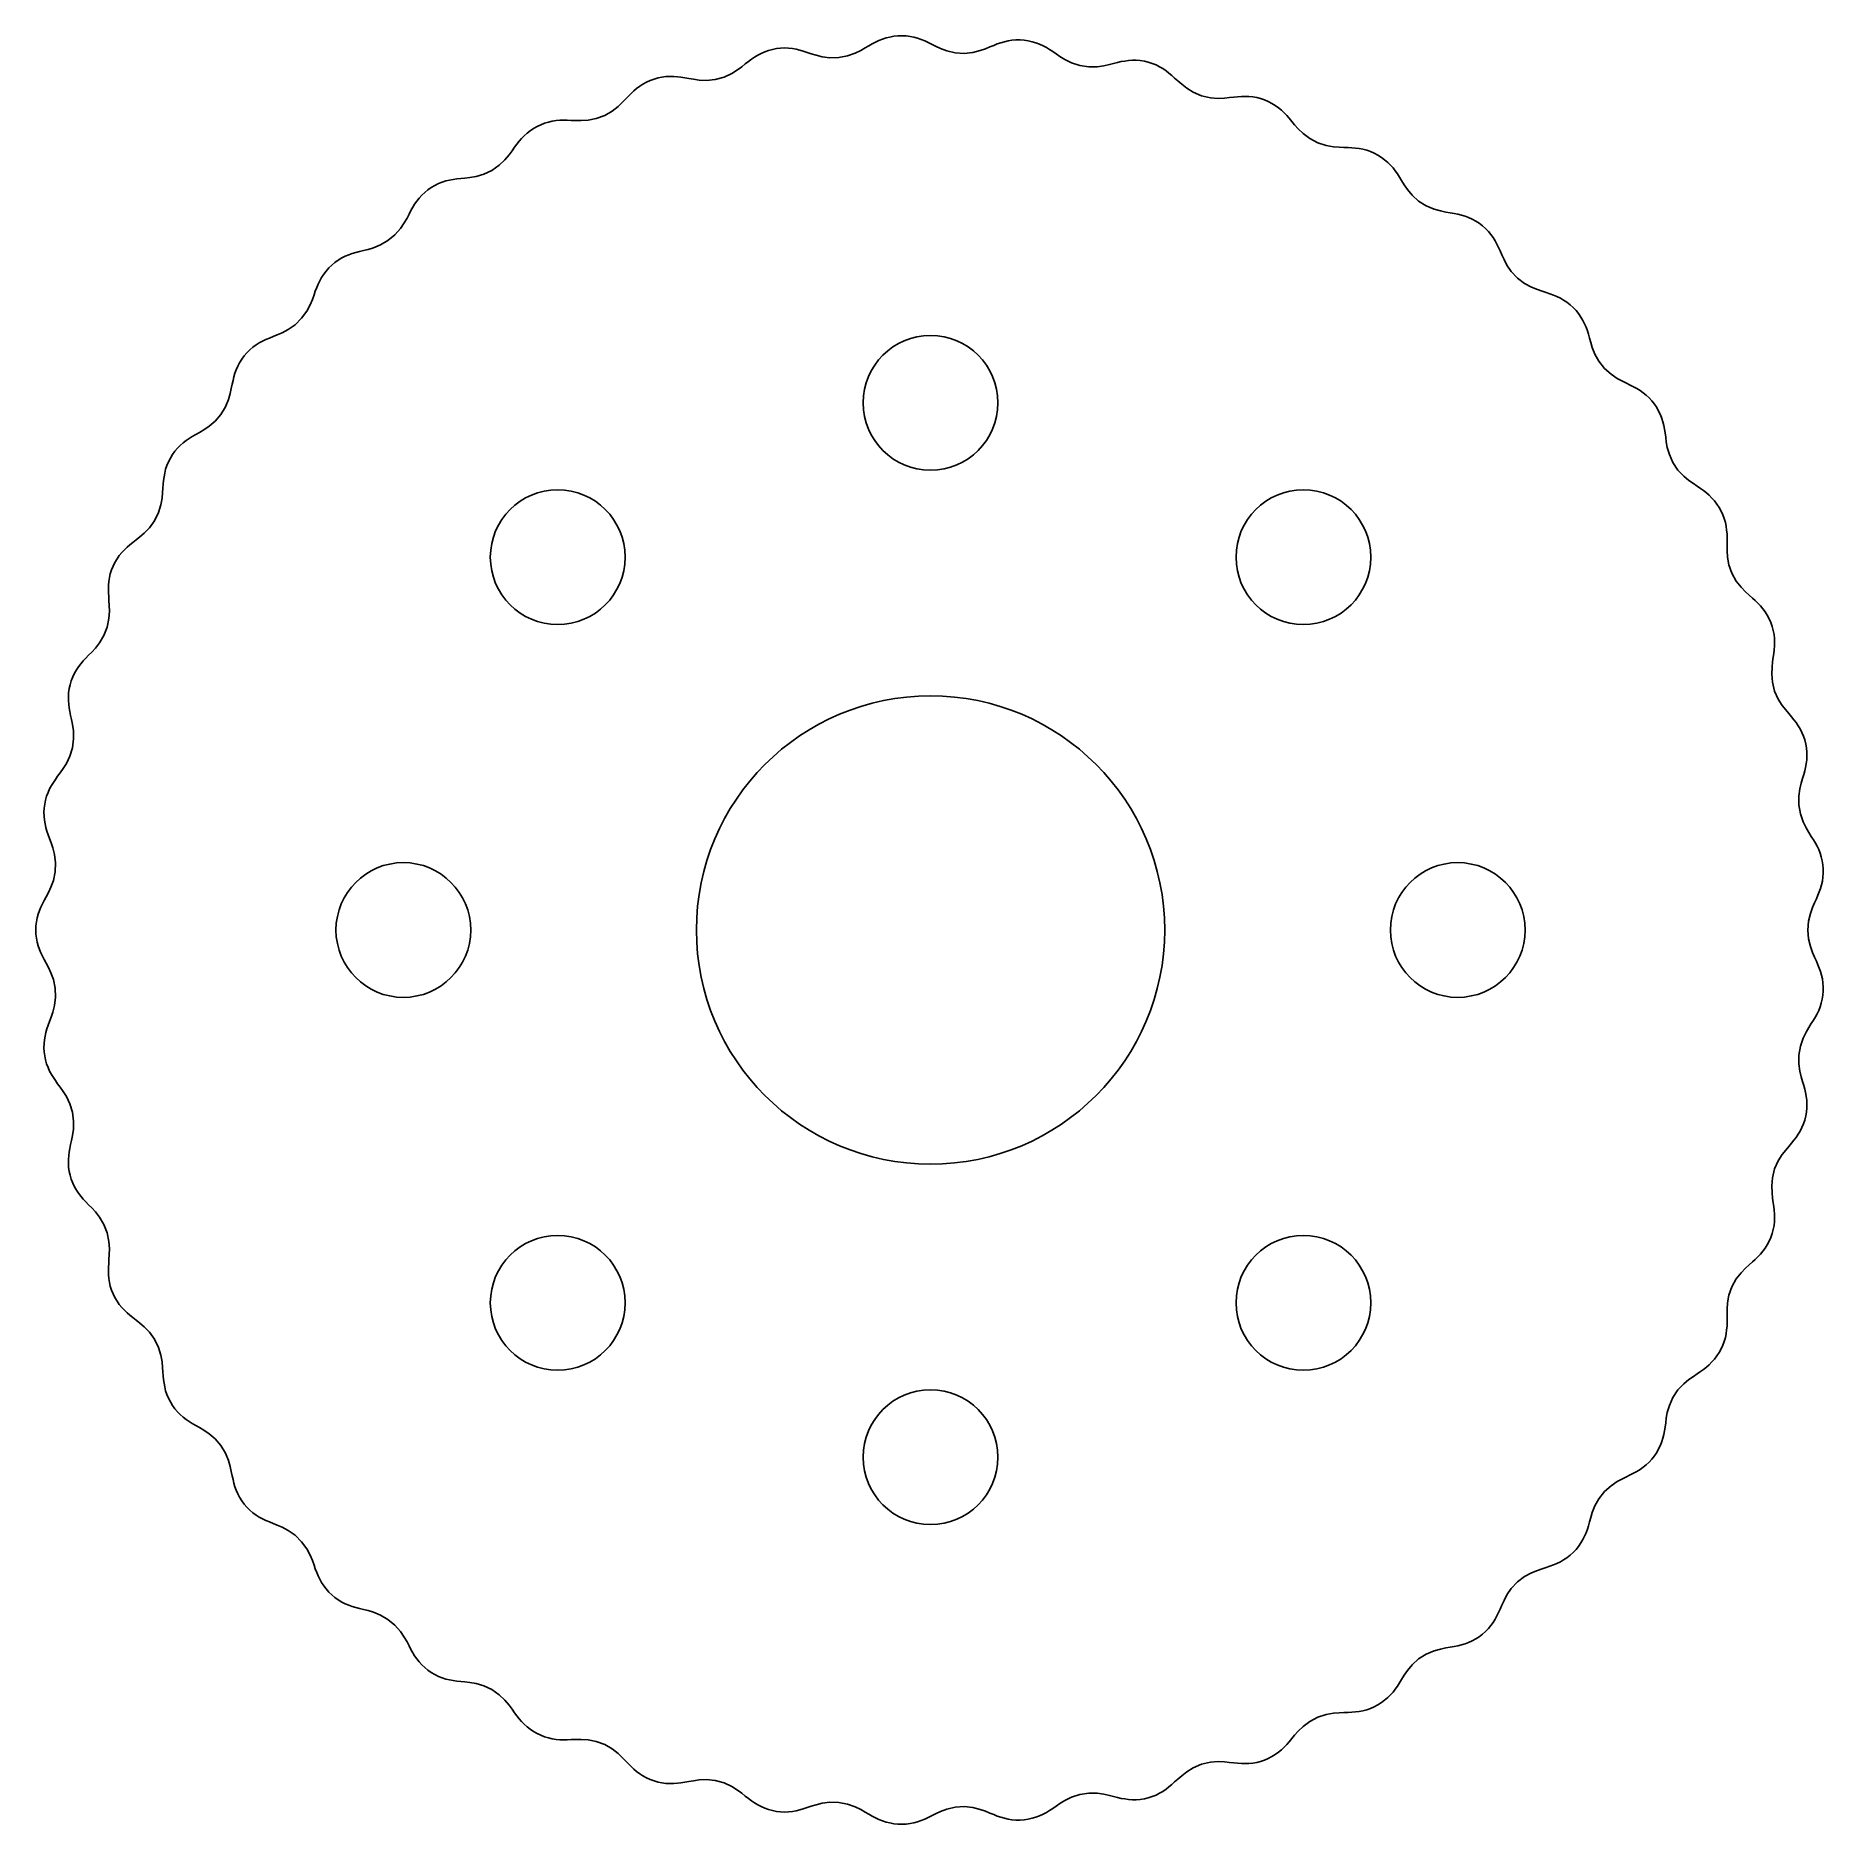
# Model space of a CAD drawing. Header units: millimetres. Extents: x -61 to 61, y -61 to 61.
import ezdxf

# ---------------------------------------------------------------- set-up
doc = ezdxf.new("R2010")
doc.units = ezdxf.units.MM

msp = doc.modelspace()

# ---------------------------------------------------------------- linework, layer by layer
for p, q in [((-1.94, 61.06, 4), (-2.23, 61.06, 4)), ((-1.67, 61.05, 4), (-1.94, 61.06, 4)), ((-11.57, 59.86, 4), (-11.8, 59.74, 4)), ((-11.32, 59.97, 4), (-11.57, 59.86, 4)), ((-11.06, 60.06, 4), (-11.32, 59.97, 4)), ((-10.79, 60.13, 4), (-11.06, 60.06, 4)), ((-10.52, 60.19, 4), (-10.79, 60.13, 4)), ((-10.24, 60.22, 4), (-10.52, 60.19, 4)), ((-9.96, 60.23, 4), (-10.24, 60.22, 4)), ((-9.69, 60.22, 4), (-9.96, 60.23, 4)), ((-9.43, 60.19, 4), (-9.69, 60.22, 4)), ((-9.17, 60.14, 4), (-9.43, 60.19, 4)), ((-8.93, 60.09, 4), (-9.17, 60.14, 4)), ((-8.69, 60.02, 4), (-8.93, 60.09, 4)), ((-8.43, 59.93, 4), (-8.69, 60.02, 4)), ((-8.16, 59.84, 4), (-8.43, 59.93, 4)), ((-5.15, 59.87, 4), (-5.66, 59.69, 4)), ((-4.77, 60.06, 4), (-5.15, 59.87, 4)), ((-4.46, 60.23, 4), (-4.77, 60.06, 4)), ((-4.21, 60.38, 4), (-4.46, 60.23, 4)), ((-3.98, 60.51, 4), (-4.21, 60.38, 4)), ((-3.76, 60.63, 4), (-3.98, 60.51, 4)), ((-3.53, 60.74, 4), (-3.76, 60.63, 4)), ((-3.29, 60.83, 4), (-3.53, 60.74, 4)), ((-3.04, 60.92, 4), (-3.29, 60.83, 4)), ((-2.78, 60.98, 4), (-3.04, 60.92, 4)), ((-2.51, 61.03, 4), (-2.78, 60.98, 4)), ((-2.23, 61.06, 4), (-2.51, 61.03, 4)), ((-1.39, 61.01, 4), (-1.67, 61.05, 4)), ((-1.13, 60.96, 4), (-1.39, 61.01, 4)), ((-0.88, 60.89, 4), (-1.13, 60.96, 4)), ((-0.64, 60.81, 4), (-0.88, 60.89, 4)), ((-0.4, 60.71, 4), (-0.64, 60.81, 4)), ((-0.17, 60.6, 4), (-0.4, 60.71, 4)), ((0.07, 60.48, 4), (-0.17, 60.6, 4)), ((0.35, 60.35, 4), (0.07, 60.48, 4)), ((0.69, 60.19, 4), (0.35, 60.35, 4)), ((1.12, 60.03, 4), (0.69, 60.19, 4)), ((1.68, 59.9, 4), (1.12, 60.03, 4)), ((2.3, 59.86, 4), (1.68, 59.9, 4)), ((2.89, 59.93, 4), (2.3, 59.86, 4)), ((3.38, 60.05, 4), (2.89, 59.93, 4)), ((3.75, 60.18, 4), (3.38, 60.05, 4)), ((4.06, 60.3, 4), (3.75, 60.18, 4)), ((4.32, 60.41, 4), (4.06, 60.3, 4)), ((4.56, 60.51, 4), (4.32, 60.41, 4)), ((4.8, 60.59, 4), (4.56, 60.51, 4)), ((5.04, 60.66, 4), (4.8, 60.59, 4)), ((5.29, 60.72, 4), (5.04, 60.66, 4)), ((5.56, 60.76, 4), (5.29, 60.72, 4)), ((5.83, 60.78, 4), (5.56, 60.76, 4)), ((6.11, 60.78, 4), (5.83, 60.78, 4)), ((6.39, 60.77, 4), (6.11, 60.78, 4)), ((6.67, 60.73, 4), (6.39, 60.77, 4)), ((6.94, 60.66, 4), (6.67, 60.73, 4)), ((7.2, 60.59, 4), (6.94, 60.66, 4)), ((7.45, 60.49, 4), (7.2, 60.59, 4)), ((7.68, 60.38, 4), (7.45, 60.49, 4)), ((7.91, 60.26, 4), (7.68, 60.38, 4)), ((8.12, 60.13, 4), (7.91, 60.26, 4)), ((8.34, 59.99, 4), (8.12, 60.13, 4)), ((8.57, 59.83, 4), (8.34, 59.99, 4)), ((-13.19, 58.73, 4), (-13.58, 58.49, 4)), ((-12.89, 58.95, 4), (-13.19, 58.73, 4)), ((-12.65, 59.15, 4), (-12.89, 58.95, 4)), ((-12.43, 59.31, 4), (-12.65, 59.15, 4)), ((-12.23, 59.47, 4), (-12.43, 59.31, 4)), ((-12.02, 59.61, 4), (-12.23, 59.47, 4)), ((-11.8, 59.74, 4), (-12.02, 59.61, 4)), ((-7.82, 59.74, 4), (-8.16, 59.84, 4)), ((-7.41, 59.63, 4), (-7.82, 59.74, 4)), ((-6.88, 59.56, 4), (-7.41, 59.63, 4)), ((-6.26, 59.57, 4), (-6.88, 59.56, 4)), ((-5.66, 59.69, 4), (-6.26, 59.57, 4)), ((8.84, 59.65, 4), (8.57, 59.83, 4)), ((9.18, 59.44, 4), (8.84, 59.65, 4)), ((9.63, 59.22, 4), (9.18, 59.44, 4)), ((10.2, 59.03, 4), (9.63, 59.22, 4)), ((10.81, 58.94, 4), (10.2, 59.03, 4)), ((11.38, 58.95, 4), (10.81, 58.94, 4)), ((11.84, 59.02, 4), (11.38, 58.95, 4)), ((12.21, 59.1, 4), (11.84, 59.02, 4)), ((12.5, 59.18, 4), (12.21, 59.1, 4)), ((12.77, 59.24, 4), (12.5, 59.18, 4)), ((13.02, 59.3, 4), (12.77, 59.24, 4)), ((13.26, 59.34, 4), (13.02, 59.3, 4)), ((13.52, 59.38, 4), (13.26, 59.34, 4)), ((13.78, 59.39, 4), (13.52, 59.38, 4)), ((14.05, 59.39, 4), (13.78, 59.39, 4)), ((14.32, 59.37, 4), (14.05, 59.39, 4)), ((14.6, 59.33, 4), (14.32, 59.37, 4)), ((14.87, 59.26, 4), (14.6, 59.33, 4)), ((15.14, 59.18, 4), (14.87, 59.26, 4)), ((15.4, 59.07, 4), (15.14, 59.18, 4)), ((15.64, 58.95, 4), (15.4, 59.07, 4)), ((15.87, 58.82, 4), (15.64, 58.95, 4)), ((16.08, 58.68, 4), (15.87, 58.82, 4)), ((16.28, 58.52, 4), (16.08, 58.68, 4)), ((-20.07, 57.46, 4), (-20.26, 57.3, 4)), ((-19.86, 57.62, 4), (-20.07, 57.46, 4)), ((-19.64, 57.76, 4), (-19.86, 57.62, 4)), ((-19.4, 57.9, 4), (-19.64, 57.76, 4)), ((-19.14, 58.01, 4), (-19.4, 57.9, 4)), ((-18.88, 58.11, 4), (-19.14, 58.01, 4)), ((-18.61, 58.19, 4), (-18.88, 58.11, 4)), ((-18.34, 58.24, 4), (-18.61, 58.19, 4)), ((-18.07, 58.28, 4), (-18.34, 58.24, 4)), ((-17.8, 58.29, 4), (-18.07, 58.28, 4)), ((-17.54, 58.29, 4), (-17.8, 58.29, 4)), ((-17.29, 58.27, 4), (-17.54, 58.29, 4)), ((-17.04, 58.24, 4), (-17.29, 58.27, 4)), ((-16.78, 58.19, 4), (-17.04, 58.24, 4)), ((-16.51, 58.14, 4), (-16.78, 58.19, 4)), ((-16.18, 58.09, 4), (-16.51, 58.14, 4)), ((-15.79, 58.03, 4), (-16.18, 58.09, 4)), ((-15.29, 58.01, 4), (-15.79, 58.03, 4)), ((-14.7, 58.08, 4), (-15.29, 58.01, 4)), ((-14.09, 58.24, 4), (-14.7, 58.08, 4)), ((-13.58, 58.49, 4), (-14.09, 58.24, 4)), ((16.48, 58.36, 4), (16.28, 58.52, 4)), ((16.67, 58.18, 4), (16.48, 58.36, 4)), ((16.89, 57.98, 4), (16.67, 58.18, 4)), ((17.15, 57.75, 4), (16.89, 57.98, 4)), ((17.49, 57.49, 4), (17.15, 57.75, 4)), ((17.94, 57.21, 4), (17.49, 57.49, 4)), ((-21.34, 56.23, 4), (-21.73, 55.92, 4)), ((-21.05, 56.5, 4), (-21.34, 56.23, 4)), ((-20.82, 56.74, 4), (-21.05, 56.5, 4)), ((-20.63, 56.94, 4), (-20.82, 56.74, 4)), ((-20.45, 57.13, 4), (-20.63, 56.94, 4)), ((-20.26, 57.3, 4), (-20.45, 57.13, 4)), ((18.51, 56.97, 4), (17.94, 57.21, 4)), ((19.11, 56.83, 4), (18.51, 56.97, 4)), ((19.64, 56.79, 4), (19.11, 56.83, 4)), ((20.07, 56.8, 4), (19.64, 56.79, 4)), ((20.42, 56.84, 4), (20.07, 56.8, 4)), ((20.71, 56.87, 4), (20.42, 56.84, 4)), ((20.97, 56.9, 4), (20.71, 56.87, 4)), ((21.23, 56.92, 4), (20.97, 56.9, 4)), ((21.48, 56.92, 4), (21.23, 56.92, 4)), ((21.74, 56.91, 4), (21.48, 56.92, 4)), ((22, 56.89, 4), (21.74, 56.91, 4)), ((22.27, 56.84, 4), (22, 56.89, 4)), ((22.53, 56.77, 4), (22.27, 56.84, 4)), ((22.8, 56.68, 4), (22.53, 56.77, 4)), ((23.06, 56.58, 4), (22.8, 56.68, 4)), ((23.31, 56.45, 4), (23.06, 56.58, 4)), ((23.54, 56.31, 4), (23.31, 56.45, 4)), ((23.76, 56.15, 4), (23.54, 56.31, 4)), ((-26.61, 54.99, 4), (-26.87, 54.87, 4)), ((-26.35, 55.09, 4), (-26.61, 54.99, 4)), ((-26.09, 55.17, 4), (-26.35, 55.09, 4)), ((-25.83, 55.23, 4), (-26.09, 55.17, 4)), ((-25.57, 55.27, 4), (-25.83, 55.23, 4)), ((-25.31, 55.29, 4), (-25.57, 55.27, 4)), ((-25.06, 55.3, 4), (-25.31, 55.29, 4)), ((-24.81, 55.29, 4), (-25.06, 55.3, 4)), ((-24.53, 55.28, 4), (-24.81, 55.29, 4)), ((-24.23, 55.27, 4), (-24.53, 55.28, 4)), ((-23.85, 55.27, 4), (-24.23, 55.27, 4)), ((-23.39, 55.3, 4), (-23.85, 55.27, 4)), ((-22.83, 55.41, 4), (-23.39, 55.3, 4)), ((-22.25, 55.62, 4), (-22.83, 55.41, 4)), ((-21.73, 55.92, 4), (-22.25, 55.62, 4)), ((23.96, 55.98, 4), (23.76, 56.15, 4)), ((24.15, 55.81, 4), (23.96, 55.98, 4)), ((24.32, 55.63, 4), (24.15, 55.81, 4)), ((24.49, 55.43, 4), (24.32, 55.63, 4)), ((24.67, 55.22, 4), (24.49, 55.43, 4)), ((24.86, 54.99, 4), (24.67, 55.22, 4)), ((25.11, 54.71, 4), (24.86, 54.99, 4)), ((-28.09, 53.86, 4), (-28.25, 53.66, 4)), ((-27.93, 54.05, 4), (-28.09, 53.86, 4)), ((-27.75, 54.23, 4), (-27.93, 54.05, 4)), ((-27.55, 54.41, 4), (-27.75, 54.23, 4)), ((-27.34, 54.58, 4), (-27.55, 54.41, 4)), ((-27.11, 54.74, 4), (-27.34, 54.58, 4)), ((-26.87, 54.87, 4), (-27.11, 54.74, 4)), ((25.44, 54.38, 4), (25.11, 54.71, 4)), ((25.9, 54.04, 4), (25.44, 54.38, 4)), ((26.45, 53.75, 4), (25.9, 54.04, 4)), ((27.02, 53.57, 4), (26.45, 53.75, 4)), ((-29.06, 52.6, 4), (-29.45, 52.23, 4)), ((-28.78, 52.93, 4), (-29.06, 52.6, 4)), ((-28.58, 53.21, 4), (-28.78, 52.93, 4)), ((-28.41, 53.45, 4), (-28.58, 53.21, 4)), ((-28.25, 53.66, 4), (-28.41, 53.45, 4)), ((27.51, 53.48, 4), (27.02, 53.57, 4)), ((27.91, 53.45, 4), (27.51, 53.48, 4)), ((28.23, 53.44, 4), (27.91, 53.45, 4)), ((28.51, 53.43, 4), (28.23, 53.44, 4)), ((28.77, 53.42, 4), (28.51, 53.43, 4)), ((29.02, 53.4, 4), (28.77, 53.42, 4)), ((29.28, 53.37, 4), (29.02, 53.4, 4)), ((29.53, 53.31, 4), (29.28, 53.37, 4)), ((29.79, 53.25, 4), (29.53, 53.31, 4)), ((30.05, 53.16, 4), (29.79, 53.25, 4)), ((30.3, 53.05, 4), (30.05, 53.16, 4)), ((30.55, 52.91, 4), (30.3, 53.05, 4)), ((30.79, 52.76, 4), (30.55, 52.91, 4)), ((31.01, 52.6, 4), (30.79, 52.76, 4)), ((31.22, 52.42, 4), (31.01, 52.6, 4)), ((-32.08, 51.32, 4), (-32.35, 51.29, 4)), ((-31.79, 51.35, 4), (-32.08, 51.32, 4)), ((-31.45, 51.39, 4), (-31.79, 51.35, 4)), ((-31.02, 51.46, 4), (-31.45, 51.39, 4)), ((-30.51, 51.61, 4), (-31.02, 51.46, 4)), ((-29.95, 51.87, 4), (-30.51, 51.61, 4)), ((-29.45, 52.23, 4), (-29.95, 51.87, 4)), ((31.41, 52.23, 4), (31.22, 52.42, 4)), ((31.58, 52.04, 4), (31.41, 52.23, 4)), ((31.73, 51.84, 4), (31.58, 52.04, 4)), ((31.88, 51.63, 4), (31.73, 51.84, 4)), ((32.02, 51.41, 4), (31.88, 51.63, 4)), ((32.16, 51.17, 4), (32.02, 51.41, 4)), ((-34.74, 50.18, 4), (-34.92, 49.98, 4)), ((-34.54, 50.37, 4), (-34.74, 50.18, 4)), ((-34.32, 50.55, 4), (-34.54, 50.37, 4)), ((-34.09, 50.71, 4), (-34.32, 50.55, 4)), ((-33.85, 50.85, 4), (-34.09, 50.71, 4)), ((-33.6, 50.97, 4), (-33.85, 50.85, 4)), ((-33.35, 51.07, 4), (-33.6, 50.97, 4)), ((-33.09, 51.15, 4), (-33.35, 51.07, 4)), ((-32.84, 51.21, 4), (-33.09, 51.15, 4)), ((-32.6, 51.26, 4), (-32.84, 51.21, 4)), ((-32.35, 51.29, 4), (-32.6, 51.26, 4)), ((32.34, 50.89, 4), (32.16, 51.17, 4)), ((32.56, 50.56, 4), (32.34, 50.89, 4)), ((32.88, 50.18, 4), (32.56, 50.56, 4)), ((33.33, 49.78, 4), (32.88, 50.18, 4)), ((-35.61, 48.89, 4), (-35.75, 48.62, 4)), ((-35.48, 49.13, 4), (-35.61, 48.89, 4)), ((-35.36, 49.35, 4), (-35.48, 49.13, 4)), ((-35.23, 49.57, 4), (-35.36, 49.35, 4)), ((-35.08, 49.78, 4), (-35.23, 49.57, 4)), ((-34.92, 49.98, 4), (-35.08, 49.78, 4)), ((33.85, 49.45, 4), (33.33, 49.78, 4)), ((34.38, 49.23, 4), (33.85, 49.45, 4)), ((34.82, 49.1, 4), (34.38, 49.23, 4)), ((35.19, 49.03, 4), (34.82, 49.1, 4)), ((35.49, 48.97, 4), (35.19, 49.03, 4)), ((35.76, 48.93, 4), (35.49, 48.97, 4)), ((36.01, 48.88, 4), (35.76, 48.93, 4)), ((36.26, 48.82, 4), (36.01, 48.88, 4)), ((-36.19, 47.91, 4), (-36.57, 47.48, 4)), ((-35.94, 48.29, 4), (-36.19, 47.91, 4)), ((-35.75, 48.62, 4), (-35.94, 48.29, 4)), ((36.5, 48.75, 4), (36.26, 48.82, 4)), ((36.74, 48.65, 4), (36.5, 48.75, 4)), ((36.99, 48.54, 4), (36.74, 48.65, 4)), ((37.23, 48.41, 4), (36.99, 48.54, 4)), ((37.47, 48.26, 4), (37.23, 48.41, 4)), ((37.69, 48.09, 4), (37.47, 48.26, 4)), ((37.9, 47.9, 4), (37.69, 48.09, 4)), ((38.09, 47.7, 4), (37.9, 47.9, 4)), ((38.27, 47.49, 4), (38.09, 47.7, 4)), ((-38.41, 46.48, 4), (-38.73, 46.4, 4)), ((-38.03, 46.59, 4), (-38.41, 46.48, 4)), ((-37.56, 46.78, 4), (-38.03, 46.59, 4)), ((-37.05, 47.08, 4), (-37.56, 46.78, 4)), ((-36.57, 47.48, 4), (-37.05, 47.08, 4)), ((38.42, 47.28, 4), (38.27, 47.49, 4)), ((38.56, 47.06, 4), (38.42, 47.28, 4)), ((38.68, 46.84, 4), (38.56, 47.06, 4)), ((38.79, 46.61, 4), (38.68, 46.84, 4)), ((38.9, 46.37, 4), (38.79, 46.61, 4)), ((-41.09, 45.21, 4), (-41.27, 45, 4)), ((-40.88, 45.41, 4), (-41.09, 45.21, 4)), ((-40.67, 45.59, 4), (-40.88, 45.41, 4)), ((-40.44, 45.75, 4), (-40.67, 45.59, 4)), ((-40.21, 45.89, 4), (-40.44, 45.75, 4)), ((-39.97, 46.01, 4), (-40.21, 45.89, 4)), ((-39.73, 46.11, 4), (-39.97, 46.01, 4)), ((-39.49, 46.2, 4), (-39.73, 46.11, 4)), ((-39.25, 46.27, 4), (-39.49, 46.2, 4)), ((-39, 46.34, 4), (-39.25, 46.27, 4)), ((-38.73, 46.4, 4), (-39, 46.34, 4)), ((39.01, 46.1, 4), (38.9, 46.37, 4)), ((39.16, 45.79, 4), (39.01, 46.1, 4)), ((39.36, 45.41, 4), (39.16, 45.79, 4)), ((39.66, 44.96, 4), (39.36, 45.41, 4)), ((-41.82, 44.11, 4), (-41.91, 43.87, 4)), ((-41.71, 44.33, 4), (-41.82, 44.11, 4)), ((-41.58, 44.56, 4), (-41.71, 44.33, 4)), ((-41.43, 44.78, 4), (-41.58, 44.56, 4)), ((-41.27, 45, 4), (-41.43, 44.78, 4)), ((40.08, 44.51, 4), (39.66, 44.96, 4)), ((40.57, 44.14, 4), (40.08, 44.51, 4)), ((41.04, 43.89, 4), (40.57, 44.14, 4)), ((-42.21, 43.06, 4), (-42.36, 42.69, 4)), ((-42.1, 43.37, 4), (-42.21, 43.06, 4)), ((-42.01, 43.63, 4), (-42.1, 43.37, 4)), ((-41.91, 43.87, 4), (-42.01, 43.63, 4)), ((41.44, 43.73, 4), (41.04, 43.89, 4)), ((41.77, 43.62, 4), (41.44, 43.73, 4)), ((42.05, 43.53, 4), (41.77, 43.62, 4)), ((42.3, 43.45, 4), (42.05, 43.53, 4)), ((42.54, 43.36, 4), (42.3, 43.45, 4)), ((42.77, 43.26, 4), (42.54, 43.36, 4)), ((43.01, 43.15, 4), (42.77, 43.26, 4)), ((43.23, 43.02, 4), (43.01, 43.15, 4)), ((43.46, 42.87, 4), (43.23, 43.02, 4)), ((43.68, 42.7, 4), (43.46, 42.87, 4)), ((-42.95, 41.77, 4), (-43.39, 41.33, 4)), ((-42.6, 42.25, 4), (-42.95, 41.77, 4)), ((-42.36, 42.69, 4), (-42.6, 42.25, 4)), ((43.89, 42.51, 4), (43.68, 42.7, 4)), ((44.08, 42.31, 4), (43.89, 42.51, 4)), ((44.25, 42.09, 4), (44.08, 42.31, 4)), ((44.41, 41.86, 4), (44.25, 42.09, 4)), ((44.55, 41.63, 4), (44.41, 41.86, 4)), ((44.66, 41.39, 4), (44.55, 41.63, 4)), ((-45.39, 40.32, 4), (-45.61, 40.21, 4)), ((-45.15, 40.42, 4), (-45.39, 40.32, 4)), ((-44.9, 40.53, 4), (-45.15, 40.42, 4)), ((-44.61, 40.64, 4), (-44.9, 40.53, 4)), ((-44.27, 40.79, 4), (-44.61, 40.64, 4)), ((-43.86, 41, 4), (-44.27, 40.79, 4)), ((-43.39, 41.33, 4), (-43.86, 41, 4)), ((44.76, 41.16, 4), (44.66, 41.39, 4)), ((44.85, 40.92, 4), (44.76, 41.16, 4)), ((44.92, 40.68, 4), (44.85, 40.92, 4)), ((45, 40.42, 4), (44.92, 40.68, 4)), ((45.08, 40.12, 4), (45, 40.42, 4)), ((-46.86, 39.2, 4), (-47.03, 38.98, 4)), ((-46.68, 39.41, 4), (-46.86, 39.2, 4)), ((-46.48, 39.61, 4), (-46.68, 39.41, 4)), ((-46.27, 39.79, 4), (-46.48, 39.61, 4)), ((-46.06, 39.95, 4), (-46.27, 39.79, 4)), ((-45.84, 40.09, 4), (-46.06, 39.95, 4)), ((-45.61, 40.21, 4), (-45.84, 40.09, 4)), ((45.19, 39.77, 4), (45.08, 40.12, 4)), ((45.36, 39.33, 4), (45.19, 39.77, 4)), ((45.64, 38.84, 4), (45.36, 39.33, 4)), ((-47.5, 38.02, 4), (-47.57, 37.78, 4)), ((-47.41, 38.26, 4), (-47.5, 38.02, 4)), ((-47.3, 38.5, 4), (-47.41, 38.26, 4)), ((-47.18, 38.74, 4), (-47.3, 38.5, 4)), ((-47.03, 38.98, 4), (-47.18, 38.74, 4)), ((46.03, 38.35, 4), (45.64, 38.84, 4)), ((46.47, 37.95, 4), (46.03, 38.35, 4)), ((46.88, 37.67, 4), (46.47, 37.95, 4)), ((-47.82, 36.64, 4), (-47.94, 36.23, 4)), ((-47.75, 36.98, 4), (-47.82, 36.64, 4)), ((-47.69, 37.27, 4), (-47.75, 36.98, 4)), ((-47.63, 37.53, 4), (-47.69, 37.27, 4)), ((-47.57, 37.78, 4), (-47.63, 37.53, 4)), ((47.24, 37.48, 4), (46.88, 37.67, 4)), ((47.53, 37.34, 4), (47.24, 37.48, 4)), ((47.78, 37.21, 4), (47.53, 37.34, 4)), ((48.01, 37.1, 4), (47.78, 37.21, 4)), ((48.23, 36.98, 4), (48.01, 37.1, 4)), ((48.45, 36.84, 4), (48.23, 36.98, 4)), ((48.66, 36.69, 4), (48.45, 36.84, 4)), ((48.87, 36.53, 4), (48.66, 36.69, 4)), ((-48.14, 35.73, 4), (-48.46, 35.21, 4)), ((-47.94, 36.23, 4), (-48.14, 35.73, 4)), ((49.07, 36.34, 4), (48.87, 36.53, 4)), ((49.26, 36.13, 4), (49.07, 36.34, 4)), ((49.43, 35.91, 4), (49.26, 36.13, 4)), ((49.59, 35.68, 4), (49.43, 35.91, 4)), ((49.72, 35.44, 4), (49.59, 35.68, 4)), ((49.84, 35.19, 4), (49.72, 35.44, 4)), ((-49.27, 34.4, 4), (-49.63, 34.16, 4)), ((-48.86, 34.74, 4), (-49.27, 34.4, 4)), ((-48.46, 35.21, 4), (-48.86, 34.74, 4)), ((49.94, 34.94, 4), (49.84, 35.19, 4)), ((50.01, 34.69, 4), (49.94, 34.94, 4)), ((50.07, 34.45, 4), (50.01, 34.69, 4)), ((50.12, 34.2, 4), (50.07, 34.45, 4)), ((50.16, 33.94, 4), (50.12, 34.2, 4)), ((-51.23, 33.09, 4), (-51.42, 32.9, 4)), ((-51.04, 33.27, 4), (-51.23, 33.09, 4)), ((-50.83, 33.43, 4), (-51.04, 33.27, 4)), ((-50.63, 33.57, 4), (-50.83, 33.43, 4)), ((-50.41, 33.7, 4), (-50.63, 33.57, 4)), ((-50.18, 33.84, 4), (-50.41, 33.7, 4)), ((-49.93, 33.98, 4), (-50.18, 33.84, 4)), ((-49.63, 34.16, 4), (-49.93, 33.98, 4)), ((50.2, 33.66, 4), (50.16, 33.94, 4)), ((50.24, 33.34, 4), (50.2, 33.66, 4)), ((50.31, 32.95, 4), (50.24, 33.34, 4)), ((-52.04, 31.97, 4), (-52.14, 31.71, 4)), ((-51.91, 32.22, 4), (-52.04, 31.97, 4)), ((-51.76, 32.46, 4), (-51.91, 32.22, 4)), ((-51.6, 32.69, 4), (-51.76, 32.46, 4)), ((-51.42, 32.9, 4), (-51.6, 32.69, 4)), ((50.45, 32.47, 4), (50.31, 32.95, 4)), ((50.69, 31.92, 4), (50.45, 32.47, 4)), ((51.04, 31.4, 4), (50.69, 31.92, 4)), ((-52.37, 30.7, 4), (-52.4, 30.45, 4)), ((-52.34, 30.95, 4), (-52.37, 30.7, 4)), ((-52.29, 31.2, 4), (-52.34, 30.95, 4)), ((-52.23, 31.46, 4), (-52.29, 31.2, 4)), ((-52.14, 31.71, 4), (-52.23, 31.46, 4)), ((51.43, 30.99, 4), (51.04, 31.4, 4)), ((51.78, 30.69, 4), (51.43, 30.99, 4)), ((52.09, 30.48, 4), (51.78, 30.69, 4)), ((-52.47, 29.5, 4), (-52.55, 29.04, 4)), ((-52.44, 29.87, 4), (-52.47, 29.5, 4)), ((-52.42, 30.18, 4), (-52.44, 29.87, 4)), ((-52.4, 30.45, 4), (-52.42, 30.18, 4)), ((52.34, 30.3, 4), (52.09, 30.48, 4)), ((52.57, 30.15, 4), (52.34, 30.3, 4)), ((52.78, 30.01, 4), (52.57, 30.15, 4)), ((52.98, 29.85, 4), (52.78, 30.01, 4)), ((53.17, 29.69, 4), (52.98, 29.85, 4)), ((53.36, 29.5, 4), (53.17, 29.69, 4)), ((53.54, 29.3, 4), (53.36, 29.5, 4)), ((-52.72, 28.5, 4), (-52.99, 27.94, 4)), ((-52.55, 29.04, 4), (-52.72, 28.5, 4)), ((53.7, 29.08, 4), (53.54, 29.3, 4)), ((53.86, 28.85, 4), (53.7, 29.08, 4)), ((53.99, 28.6, 4), (53.86, 28.85, 4)), ((54.11, 28.35, 4), (53.99, 28.6, 4)), ((54.2, 28.09, 4), (54.11, 28.35, 4)), ((-53.69, 27.1, 4), (-54, 26.84, 4)), ((-53.34, 27.46, 4), (-53.69, 27.1, 4)), ((-52.99, 27.94, 4), (-53.34, 27.46, 4)), ((54.28, 27.82, 4), (54.2, 28.09, 4)), ((54.33, 27.57, 4), (54.28, 27.82, 4)), ((54.36, 27.31, 4), (54.33, 27.57, 4)), ((54.39, 27.06, 4), (54.36, 27.31, 4)), ((54.39, 26.81, 4), (54.39, 27.06, 4)), ((-55.23, 25.78, 4), (-55.4, 25.57, 4)), ((-55.05, 25.97, 4), (-55.23, 25.78, 4)), ((-54.87, 26.14, 4), (-55.05, 25.97, 4)), ((-54.68, 26.31, 4), (-54.87, 26.14, 4)), ((-54.48, 26.47, 4), (-54.68, 26.31, 4)), ((-54.25, 26.64, 4), (-54.48, 26.47, 4)), ((-54, 26.84, 4), (-54.25, 26.64, 4)), ((54.39, 26.54, 4), (54.39, 26.81, 4)), ((54.39, 26.25, 4), (54.39, 26.54, 4)), ((54.4, 25.9, 4), (54.39, 26.25, 4)), ((54.43, 25.47, 4), (54.4, 25.9, 4)), ((-55.92, 24.59, 4), (-56.01, 24.32, 4)), ((-55.82, 24.85, 4), (-55.92, 24.59, 4)), ((-55.69, 25.1, 4), (-55.82, 24.85, 4)), ((-55.55, 25.34, 4), (-55.69, 25.1, 4)), ((-55.4, 25.57, 4), (-55.55, 25.34, 4)), ((54.52, 24.94, 4), (54.43, 25.47, 4)), ((54.72, 24.36, 4), (54.52, 24.94, 4)), ((-56.13, 23.54, 4), (-56.14, 23.28, 4)), ((-56.14, 23.28, 4), (-56.14, 23.03, 4)), ((-56.11, 23.8, 4), (-56.13, 23.54, 4)), ((-56.07, 24.06, 4), (-56.11, 23.8, 4)), ((-56.01, 24.32, 4), (-56.07, 24.06, 4)), ((55.02, 23.83, 4), (54.72, 24.36, 4)), ((55.35, 23.4, 4), (55.02, 23.83, 4)), ((55.65, 23.09, 4), (55.35, 23.4, 4)), ((-56.14, 23.03, 4), (-56.12, 22.77, 4)), ((-56.12, 22.77, 4), (-56.1, 22.49, 4)), ((-56.1, 22.49, 4), (-56.08, 22.17, 4)), ((-56.08, 22.17, 4), (-56.07, 21.77, 4)), ((55.9, 22.86, 4), (55.65, 23.09, 4)), ((56.12, 22.66, 4), (55.9, 22.86, 4)), ((56.32, 22.49, 4), (56.12, 22.66, 4)), ((56.5, 22.31, 4), (56.32, 22.49, 4)), ((56.67, 22.13, 4), (56.5, 22.31, 4)), ((56.84, 21.93, 4), (56.67, 22.13, 4)), ((-56.1, 21.27, 4), (-56.22, 20.69, 4)), ((-56.07, 21.77, 4), (-56.1, 21.27, 4)), ((56.99, 21.72, 4), (56.84, 21.93, 4)), ((57.14, 21.49, 4), (56.99, 21.72, 4)), ((57.27, 21.24, 4), (57.14, 21.49, 4)), ((57.38, 20.99, 4), (57.27, 21.24, 4)), ((57.47, 20.72, 4), (57.38, 20.99, 4)), ((-56.75, 19.62, 4), (-57.03, 19.25, 4)), ((-56.45, 20.11, 4), (-56.75, 19.62, 4)), ((-56.22, 20.69, 4), (-56.45, 20.11, 4)), ((57.55, 20.45, 4), (57.47, 20.72, 4)), ((57.6, 20.18, 4), (57.55, 20.45, 4)), ((57.63, 19.91, 4), (57.6, 20.18, 4)), ((57.64, 19.65, 4), (57.63, 19.91, 4)), ((57.63, 19.4, 4), (57.64, 19.65, 4)), ((-57.86, 18.38, 4), (-58.03, 18.18, 4)), ((-57.69, 18.56, 4), (-57.86, 18.38, 4)), ((-57.5, 18.76, 4), (-57.69, 18.56, 4)), ((-57.28, 18.98, 4), (-57.5, 18.76, 4)), ((-57.03, 19.25, 4), (-57.28, 18.98, 4)), ((57.5, 18.32, 4), (57.55, 18.62, 4)), ((57.55, 18.62, 4), (57.58, 18.89, 4)), ((57.58, 18.89, 4), (57.61, 19.14, 4)), ((57.61, 19.14, 4), (57.63, 19.4, 4)), ((-58.58, 17.28, 4), (-58.68, 17.02, 4)), ((-58.46, 17.53, 4), (-58.58, 17.28, 4)), ((-58.32, 17.76, 4), (-58.46, 17.53, 4)), ((-58.18, 17.98, 4), (-58.32, 17.76, 4)), ((-58.03, 18.18, 4), (-58.18, 17.98, 4)), ((57.44, 17.48, 4), (57.46, 17.95, 4)), ((57.49, 16.92, 4), (57.44, 17.48, 4)), ((57.46, 17.95, 4), (57.5, 18.32, 4)), ((-58.86, 16.2, 4), (-58.87, 15.93, 4)), ((-58.87, 15.93, 4), (-58.87, 15.67, 4)), ((-58.82, 16.48, 4), (-58.86, 16.2, 4)), ((-58.76, 16.75, 4), (-58.82, 16.48, 4)), ((-58.68, 17.02, 4), (-58.76, 16.75, 4)), ((57.64, 16.31, 4), (57.49, 16.92, 4)), ((57.89, 15.77, 4), (57.64, 16.31, 4)), ((-58.87, 15.67, 4), (-58.85, 15.41, 4)), ((-58.85, 15.41, 4), (-58.82, 15.16, 4)), ((-58.82, 15.16, 4), (-58.78, 14.91, 4)), ((-58.78, 14.91, 4), (-58.72, 14.65, 4)), ((58.15, 15.34, 4), (57.89, 15.77, 4)), ((58.4, 15.03, 4), (58.15, 15.34, 4)), ((58.61, 14.78, 4), (58.4, 15.03, 4)), ((58.79, 14.56, 4), (58.61, 14.78, 4)), ((-58.72, 14.65, 4), (-58.66, 14.37, 4)), ((-58.66, 14.37, 4), (-58.59, 14.03, 4)), ((-58.59, 14.03, 4), (-58.53, 13.6, 4)), ((-58.53, 13.6, 4), (-58.52, 13.06, 4)), ((58.95, 14.36, 4), (58.79, 14.56, 4)), ((59.1, 14.16, 4), (58.95, 14.36, 4)), ((59.25, 13.95, 4), (59.1, 14.16, 4)), ((59.38, 13.73, 4), (59.25, 13.95, 4)), ((59.5, 13.49, 4), (59.38, 13.73, 4)), ((59.61, 13.24, 4), (59.5, 13.49, 4)), ((-58.59, 12.45, 4), (-58.77, 11.87, 4)), ((-58.52, 13.06, 4), (-58.59, 12.45, 4)), ((59.7, 12.98, 4), (59.61, 13.24, 4)), ((59.76, 12.7, 4), (59.7, 12.98, 4)), ((59.81, 12.43, 4), (59.76, 12.7, 4)), ((59.84, 12.15, 4), (59.81, 12.43, 4)), ((-59.23, 11.02, 4), (-59.43, 10.74, 4)), ((-59, 11.38, 4), (-59.23, 11.02, 4)), ((-58.77, 11.87, 4), (-59, 11.38, 4)), ((59.7, 10.86, 4), (59.75, 11.1, 4)), ((59.75, 11.1, 4), (59.8, 11.35, 4)), ((59.8, 11.35, 4), (59.83, 11.61, 4)), ((59.83, 11.61, 4), (59.84, 11.88, 4)), ((59.84, 11.88, 4), (59.84, 12.15, 4)), ((-60.03, 9.86, 4), (-60.16, 9.63, 4)), ((-59.9, 10.07, 4), (-60.03, 9.86, 4)), ((-59.76, 10.28, 4), (-59.9, 10.07, 4)), ((-59.61, 10.5, 4), (-59.76, 10.28, 4)), ((-59.43, 10.74, 4), (-59.61, 10.5, 4)), ((59.37, 9.64, 4), (59.46, 10.02, 4)), ((59.46, 10.02, 4), (59.55, 10.34, 4)), ((59.55, 10.34, 4), (59.63, 10.61, 4)), ((59.63, 10.61, 4), (59.7, 10.86, 4)), ((-60.49, 8.6, 4), (-60.53, 8.32, 4)), ((-60.43, 8.87, 4), (-60.49, 8.6, 4)), ((-60.36, 9.14, 4), (-60.43, 8.87, 4)), ((-60.26, 9.39, 4), (-60.36, 9.14, 4)), ((-60.16, 9.63, 4), (-60.26, 9.39, 4)), ((59.29, 8.55, 4), (59.3, 9.14, 4)), ((59.3, 9.14, 4), (59.37, 9.64, 4)), ((-60.53, 8.32, 4), (-60.54, 8.04, 4)), ((-60.54, 8.04, 4), (-60.53, 7.76, 4)), ((-60.53, 7.76, 4), (-60.51, 7.49, 4)), ((-60.51, 7.49, 4), (-60.46, 7.24, 4)), ((59.4, 7.93, 4), (59.29, 8.55, 4)), ((59.58, 7.39, 4), (59.4, 7.93, 4)), ((59.79, 6.98, 4), (59.58, 7.39, 4)), ((-60.46, 7.24, 4), (-60.41, 6.99, 4)), ((-60.41, 6.99, 4), (-60.34, 6.75, 4)), ((-60.34, 6.75, 4), (-60.25, 6.5, 4)), ((-60.25, 6.5, 4), (-60.16, 6.25, 4)), ((-60.16, 6.25, 4), (-60.05, 5.96, 4)), ((59.98, 6.65, 4), (59.79, 6.98, 4)), ((60.14, 6.39, 4), (59.98, 6.65, 4)), ((60.29, 6.16, 4), (60.14, 6.39, 4)), ((60.42, 5.94, 4), (60.29, 6.16, 4)), ((-60.05, 5.96, 4), (-59.93, 5.61, 4)), ((-59.93, 5.61, 4), (-59.82, 5.16, 4)), ((-59.82, 5.16, 4), (-59.75, 4.59, 4)), ((60.54, 5.72, 4), (60.42, 5.94, 4)), ((60.65, 5.49, 4), (60.54, 5.72, 4)), ((60.74, 5.25, 4), (60.65, 5.49, 4)), ((60.82, 4.99, 4), (60.74, 5.25, 4)), ((60.89, 4.73, 4), (60.82, 4.99, 4)), ((-59.77, 3.97, 4), (-59.9, 3.39, 4)), ((-59.75, 4.59, 4), (-59.77, 3.97, 4)), ((60.93, 4.45, 4), (60.89, 4.73, 4)), ((60.96, 4.17, 4), (60.93, 4.45, 4)), ((60.94, 3.61, 4), (60.96, 3.89, 4)), ((60.96, 3.89, 4), (60.96, 4.17, 4)), ((-60.24, 2.56, 4), (-60.4, 2.27, 4)), ((-60.07, 2.92, 4), (-60.24, 2.56, 4)), ((-59.9, 3.39, 4), (-60.07, 2.92, 4)), ((60.59, 2.37, 4), (60.69, 2.6, 4)), ((60.69, 2.6, 4), (60.77, 2.84, 4)), ((60.77, 2.84, 4), (60.84, 3.09, 4)), ((60.84, 3.09, 4), (60.9, 3.34, 4)), ((60.9, 3.34, 4), (60.94, 3.61, 4)), ((-60.85, 1.33, 4), (-60.94, 1.08, 4)), ((-60.76, 1.56, 4), (-60.85, 1.33, 4)), ((-60.65, 1.79, 4), (-60.76, 1.56, 4)), ((-60.53, 2.02, 4), (-60.65, 1.79, 4)), ((-60.4, 2.27, 4), (-60.53, 2.02, 4)), ((60.08, 1.13, 4), (60.23, 1.54, 4)), ((60.23, 1.54, 4), (60.37, 1.86, 4)), ((60.37, 1.86, 4), (60.49, 2.12, 4)), ((60.49, 2.12, 4), (60.59, 2.37, 4)), ((-61.09, 0.28, 4), (-61.1, 0, 4)), ((-61.1, 0, 4), (-61.09, -0.28, 4)), ((-61.06, 0.56, 4), (-61.09, 0.28, 4)), ((-61.01, 0.83, 4), (-61.06, 0.56, 4)), ((-60.94, 1.08, 4), (-61.01, 0.83, 4)), ((59.9, 0, 4), (59.95, 0.61, 4)), ((59.95, -0.61, 4), (59.9, 0, 4)), ((59.95, 0.61, 4), (60.08, 1.13, 4)), ((-61.09, -0.28, 4), (-61.06, -0.56, 4)), ((-61.06, -0.56, 4), (-61.01, -0.83, 4)), ((-61.01, -0.83, 4), (-60.94, -1.08, 4)), ((-60.94, -1.08, 4), (-60.85, -1.33, 4)), ((60.08, -1.13, 4), (59.95, -0.61, 4)), ((60.23, -1.54, 4), (60.08, -1.13, 4)), ((-60.85, -1.33, 4), (-60.76, -1.56, 4)), ((-60.76, -1.56, 4), (-60.65, -1.79, 4)), ((-60.65, -1.79, 4), (-60.53, -2.02, 4)), ((-60.53, -2.02, 4), (-60.4, -2.27, 4)), ((-60.4, -2.27, 4), (-60.24, -2.56, 4)), ((60.37, -1.86, 4), (60.23, -1.54, 4)), ((60.49, -2.12, 4), (60.37, -1.86, 4)), ((60.59, -2.37, 4), (60.49, -2.12, 4)), ((60.69, -2.6, 4), (60.59, -2.37, 4)), ((-60.24, -2.56, 4), (-60.07, -2.92, 4)), ((-60.07, -2.92, 4), (-59.9, -3.39, 4)), ((-59.9, -3.39, 4), (-59.77, -3.97, 4)), ((60.77, -2.84, 4), (60.69, -2.6, 4)), ((60.84, -3.09, 4), (60.77, -2.84, 4)), ((60.9, -3.34, 4), (60.84, -3.09, 4)), ((60.94, -3.61, 4), (60.9, -3.34, 4)), ((60.96, -3.89, 4), (60.94, -3.61, 4)), ((-59.75, -4.59, 4), (-59.82, -5.16, 4)), ((-59.77, -3.97, 4), (-59.75, -4.59, 4)), ((60.82, -4.99, 4), (60.89, -4.73, 4)), ((60.89, -4.73, 4), (60.93, -4.45, 4)), ((60.93, -4.45, 4), (60.96, -4.17, 4)), ((60.96, -4.17, 4), (60.96, -3.89, 4)), ((-60.05, -5.96, 4), (-60.16, -6.25, 4)), ((-59.93, -5.61, 4), (-60.05, -5.96, 4)), ((-59.82, -5.16, 4), (-59.93, -5.61, 4)), ((60.29, -6.16, 4), (60.42, -5.94, 4)), ((60.42, -5.94, 4), (60.54, -5.72, 4)), ((60.54, -5.72, 4), (60.65, -5.49, 4)), ((60.65, -5.49, 4), (60.74, -5.25, 4)), ((60.74, -5.25, 4), (60.82, -4.99, 4)), ((-60.46, -7.24, 4), (-60.51, -7.49, 4)), ((-60.41, -6.99, 4), (-60.46, -7.24, 4)), ((-60.34, -6.75, 4), (-60.41, -6.99, 4)), ((-60.25, -6.5, 4), (-60.34, -6.75, 4)), ((-60.16, -6.25, 4), (-60.25, -6.5, 4)), ((59.58, -7.39, 4), (59.79, -6.98, 4)), ((59.79, -6.98, 4), (59.98, -6.65, 4)), ((59.98, -6.65, 4), (60.14, -6.39, 4)), ((60.14, -6.39, 4), (60.29, -6.16, 4)), ((-60.53, -7.76, 4), (-60.54, -8.04, 4)), ((-60.54, -8.04, 4), (-60.53, -8.32, 4)), ((-60.51, -7.49, 4), (-60.53, -7.76, 4)), ((-60.53, -8.32, 4), (-60.49, -8.6, 4)), ((59.29, -8.55, 4), (59.4, -7.93, 4)), ((59.3, -9.14, 4), (59.29, -8.55, 4)), ((59.4, -7.93, 4), (59.58, -7.39, 4)), ((-60.49, -8.6, 4), (-60.43, -8.87, 4)), ((-60.43, -8.87, 4), (-60.36, -9.14, 4)), ((-60.36, -9.14, 4), (-60.26, -9.39, 4)), ((-60.26, -9.39, 4), (-60.16, -9.63, 4)), ((-60.16, -9.63, 4), (-60.03, -9.86, 4)), ((59.37, -9.64, 4), (59.3, -9.14, 4)), ((59.46, -10.02, 4), (59.37, -9.64, 4)), ((-60.03, -9.86, 4), (-59.9, -10.07, 4)), ((-59.9, -10.07, 4), (-59.76, -10.28, 4)), ((-59.76, -10.28, 4), (-59.61, -10.5, 4)), ((-59.61, -10.5, 4), (-59.43, -10.74, 4)), ((-59.43, -10.74, 4), (-59.23, -11.02, 4)), ((59.55, -10.34, 4), (59.46, -10.02, 4)), ((59.63, -10.61, 4), (59.55, -10.34, 4)), ((59.7, -10.86, 4), (59.63, -10.61, 4)), ((59.75, -11.1, 4), (59.7, -10.86, 4)), ((-59.23, -11.02, 4), (-59, -11.38, 4)), ((-59, -11.38, 4), (-58.77, -11.87, 4)), ((-58.77, -11.87, 4), (-58.59, -12.45, 4)), ((59.8, -11.35, 4), (59.75, -11.1, 4)), ((59.83, -11.61, 4), (59.8, -11.35, 4)), ((59.81, -12.43, 4), (59.84, -12.15, 4)), ((59.84, -11.88, 4), (59.83, -11.61, 4)), ((59.84, -12.15, 4), (59.84, -11.88, 4)), ((-58.59, -12.45, 4), (-58.52, -13.06, 4)), ((-58.52, -13.06, 4), (-58.53, -13.6, 4)), ((59.5, -13.49, 4), (59.61, -13.24, 4)), ((59.61, -13.24, 4), (59.7, -12.98, 4)), ((59.7, -12.98, 4), (59.76, -12.7, 4)), ((59.76, -12.7, 4), (59.81, -12.43, 4)), ((-58.72, -14.65, 4), (-58.78, -14.91, 4)), ((-58.66, -14.37, 4), (-58.72, -14.65, 4)), ((-58.59, -14.03, 4), (-58.66, -14.37, 4)), ((-58.53, -13.6, 4), (-58.59, -14.03, 4)), ((58.61, -14.78, 4), (58.79, -14.56, 4)), ((58.79, -14.56, 4), (58.95, -14.36, 4)), ((58.95, -14.36, 4), (59.1, -14.16, 4)), ((59.1, -14.16, 4), (59.25, -13.95, 4)), ((59.25, -13.95, 4), (59.38, -13.73, 4)), ((59.38, -13.73, 4), (59.5, -13.49, 4)), ((-58.85, -15.41, 4), (-58.87, -15.67, 4)), ((-58.87, -15.67, 4), (-58.87, -15.93, 4)), ((-58.82, -15.16, 4), (-58.85, -15.41, 4)), ((-58.78, -14.91, 4), (-58.82, -15.16, 4)), ((57.64, -16.31, 4), (57.89, -15.77, 4)), ((57.89, -15.77, 4), (58.15, -15.34, 4)), ((58.15, -15.34, 4), (58.4, -15.03, 4)), ((58.4, -15.03, 4), (58.61, -14.78, 4)), ((-58.87, -15.93, 4), (-58.86, -16.2, 4)), ((-58.86, -16.2, 4), (-58.82, -16.48, 4)), ((-58.82, -16.48, 4), (-58.76, -16.75, 4)), ((-58.76, -16.75, 4), (-58.68, -17.02, 4)), ((-58.68, -17.02, 4), (-58.58, -17.28, 4)), ((57.44, -17.48, 4), (57.49, -16.92, 4)), ((57.49, -16.92, 4), (57.64, -16.31, 4)), ((-58.58, -17.28, 4), (-58.46, -17.53, 4)), ((-58.46, -17.53, 4), (-58.32, -17.76, 4)), ((-58.32, -17.76, 4), (-58.18, -17.98, 4)), ((-58.18, -17.98, 4), (-58.03, -18.18, 4)), ((-58.03, -18.18, 4), (-57.86, -18.38, 4)), ((57.46, -17.95, 4), (57.44, -17.48, 4)), ((57.5, -18.32, 4), (57.46, -17.95, 4)), ((57.55, -18.62, 4), (57.5, -18.32, 4)), ((-57.86, -18.38, 4), (-57.69, -18.56, 4)), ((-57.69, -18.56, 4), (-57.5, -18.76, 4)), ((-57.5, -18.76, 4), (-57.28, -18.98, 4)), ((-57.28, -18.98, 4), (-57.03, -19.25, 4)), ((-57.03, -19.25, 4), (-56.75, -19.62, 4)), ((57.58, -18.89, 4), (57.55, -18.62, 4)), ((57.61, -19.14, 4), (57.58, -18.89, 4)), ((57.63, -19.4, 4), (57.61, -19.14, 4)), ((57.64, -19.65, 4), (57.63, -19.4, 4)), ((-56.75, -19.62, 4), (-56.45, -20.11, 4)), ((-56.45, -20.11, 4), (-56.22, -20.69, 4)), ((-56.22, -20.69, 4), (-56.1, -21.27, 4)), ((57.38, -20.99, 4), (57.47, -20.72, 4)), ((57.47, -20.72, 4), (57.55, -20.45, 4)), ((57.55, -20.45, 4), (57.6, -20.18, 4)), ((57.6, -20.18, 4), (57.63, -19.91, 4)), ((57.63, -19.91, 4), (57.64, -19.65, 4)), ((-56.1, -21.27, 4), (-56.07, -21.77, 4)), ((-56.07, -21.77, 4), (-56.08, -22.17, 4)), ((56.67, -22.13, 4), (56.84, -21.93, 4)), ((56.84, -21.93, 4), (56.99, -21.72, 4)), ((56.99, -21.72, 4), (57.14, -21.49, 4)), ((57.14, -21.49, 4), (57.27, -21.24, 4)), ((57.27, -21.24, 4), (57.38, -20.99, 4)), ((-56.12, -22.77, 4), (-56.14, -23.03, 4)), ((-56.14, -23.03, 4), (-56.14, -23.28, 4)), ((-56.1, -22.49, 4), (-56.12, -22.77, 4)), ((-56.08, -22.17, 4), (-56.1, -22.49, 4)), ((55.35, -23.4, 4), (55.65, -23.09, 4)), ((55.65, -23.09, 4), (55.9, -22.86, 4)), ((55.9, -22.86, 4), (56.12, -22.66, 4)), ((56.12, -22.66, 4), (56.32, -22.49, 4)), ((56.32, -22.49, 4), (56.5, -22.31, 4)), ((56.5, -22.31, 4), (56.67, -22.13, 4)), ((-56.14, -23.28, 4), (-56.13, -23.54, 4)), ((-56.13, -23.54, 4), (-56.11, -23.8, 4)), ((-56.11, -23.8, 4), (-56.07, -24.06, 4)), ((-56.07, -24.06, 4), (-56.01, -24.32, 4)), ((-56.01, -24.32, 4), (-55.92, -24.59, 4)), ((54.52, -24.94, 4), (54.72, -24.36, 4)), ((54.72, -24.36, 4), (55.02, -23.83, 4)), ((55.02, -23.83, 4), (55.35, -23.4, 4)), ((-55.92, -24.59, 4), (-55.82, -24.85, 4)), ((-55.82, -24.85, 4), (-55.69, -25.1, 4)), ((-55.69, -25.1, 4), (-55.55, -25.34, 4)), ((-55.55, -25.34, 4), (-55.4, -25.57, 4)), ((-55.4, -25.57, 4), (-55.23, -25.78, 4)), ((54.4, -25.9, 4), (54.43, -25.47, 4)), ((54.43, -25.47, 4), (54.52, -24.94, 4)), ((-55.23, -25.78, 4), (-55.05, -25.97, 4)), ((-55.05, -25.97, 4), (-54.87, -26.14, 4)), ((-54.87, -26.14, 4), (-54.68, -26.31, 4)), ((-54.68, -26.31, 4), (-54.48, -26.47, 4)), ((-54.48, -26.47, 4), (-54.25, -26.64, 4)), ((-54.25, -26.64, 4), (-54, -26.84, 4)), ((-54, -26.84, 4), (-53.69, -27.1, 4)), ((54.39, -26.25, 4), (54.4, -25.9, 4)), ((54.39, -26.54, 4), (54.39, -26.25, 4)), ((54.39, -26.81, 4), (54.39, -26.54, 4)), ((54.39, -27.06, 4), (54.39, -26.81, 4)), ((-53.69, -27.1, 4), (-53.34, -27.46, 4)), ((-53.34, -27.46, 4), (-52.99, -27.94, 4)), ((-52.99, -27.94, 4), (-52.72, -28.5, 4)), ((54.11, -28.35, 4), (54.2, -28.09, 4)), ((54.2, -28.09, 4), (54.28, -27.82, 4)), ((54.28, -27.82, 4), (54.33, -27.57, 4)), ((54.33, -27.57, 4), (54.36, -27.31, 4)), ((54.36, -27.31, 4), (54.39, -27.06, 4)), ((-52.72, -28.5, 4), (-52.55, -29.04, 4)), ((-52.55, -29.04, 4), (-52.47, -29.5, 4)), ((53.36, -29.5, 4), (53.54, -29.3, 4)), ((53.54, -29.3, 4), (53.7, -29.08, 4)), ((53.7, -29.08, 4), (53.86, -28.85, 4)), ((53.86, -28.85, 4), (53.99, -28.6, 4)), ((53.99, -28.6, 4), (54.11, -28.35, 4)), ((-52.47, -29.5, 4), (-52.44, -29.87, 4)), ((-52.44, -29.87, 4), (-52.42, -30.18, 4)), ((-52.42, -30.18, 4), (-52.4, -30.45, 4)), ((-52.4, -30.45, 4), (-52.37, -30.7, 4)), ((51.78, -30.69, 4), (52.09, -30.48, 4)), ((52.09, -30.48, 4), (52.34, -30.3, 4)), ((52.34, -30.3, 4), (52.57, -30.15, 4)), ((52.57, -30.15, 4), (52.78, -30.01, 4)), ((52.78, -30.01, 4), (52.98, -29.85, 4)), ((52.98, -29.85, 4), (53.17, -29.69, 4)), ((53.17, -29.69, 4), (53.36, -29.5, 4)), ((-52.37, -30.7, 4), (-52.34, -30.95, 4)), ((-52.34, -30.95, 4), (-52.29, -31.2, 4)), ((-52.29, -31.2, 4), (-52.23, -31.46, 4)), ((-52.23, -31.46, 4), (-52.14, -31.71, 4)), ((-52.14, -31.71, 4), (-52.04, -31.97, 4)), ((50.69, -31.92, 4), (51.04, -31.4, 4)), ((51.04, -31.4, 4), (51.43, -30.99, 4)), ((51.43, -30.99, 4), (51.78, -30.69, 4)), ((-52.04, -31.97, 4), (-51.91, -32.22, 4)), ((-51.91, -32.22, 4), (-51.76, -32.46, 4)), ((-51.76, -32.46, 4), (-51.6, -32.69, 4)), ((-51.6, -32.69, 4), (-51.42, -32.9, 4)), ((-51.42, -32.9, 4), (-51.23, -33.09, 4)), ((50.24, -33.34, 4), (50.31, -32.95, 4)), ((50.31, -32.95, 4), (50.45, -32.47, 4)), ((50.45, -32.47, 4), (50.69, -31.92, 4)), ((-51.23, -33.09, 4), (-51.04, -33.27, 4)), ((-51.04, -33.27, 4), (-50.83, -33.43, 4)), ((-50.83, -33.43, 4), (-50.63, -33.57, 4)), ((-50.63, -33.57, 4), (-50.41, -33.7, 4)), ((-50.41, -33.7, 4), (-50.18, -33.84, 4)), ((-50.18, -33.84, 4), (-49.93, -33.98, 4)), ((-49.93, -33.98, 4), (-49.63, -34.16, 4)), ((-49.63, -34.16, 4), (-49.27, -34.4, 4)), ((50.12, -34.2, 4), (50.16, -33.94, 4)), ((50.16, -33.94, 4), (50.2, -33.66, 4)), ((50.2, -33.66, 4), (50.24, -33.34, 4)), ((-49.27, -34.4, 4), (-48.86, -34.74, 4)), ((-48.86, -34.74, 4), (-48.46, -35.21, 4)), ((-48.46, -35.21, 4), (-48.14, -35.73, 4)), ((49.72, -35.44, 4), (49.84, -35.19, 4)), ((49.84, -35.19, 4), (49.94, -34.94, 4)), ((49.94, -34.94, 4), (50.01, -34.69, 4)), ((50.01, -34.69, 4), (50.07, -34.45, 4)), ((50.07, -34.45, 4), (50.12, -34.2, 4)), ((-48.14, -35.73, 4), (-47.94, -36.23, 4)), ((-47.94, -36.23, 4), (-47.82, -36.64, 4)), ((48.66, -36.69, 4), (48.87, -36.53, 4)), ((48.87, -36.53, 4), (49.07, -36.34, 4)), ((49.07, -36.34, 4), (49.26, -36.13, 4)), ((49.26, -36.13, 4), (49.43, -35.91, 4)), ((49.43, -35.91, 4), (49.59, -35.68, 4)), ((49.59, -35.68, 4), (49.72, -35.44, 4)), ((-47.82, -36.64, 4), (-47.75, -36.98, 4)), ((-47.75, -36.98, 4), (-47.69, -37.27, 4)), ((-47.69, -37.27, 4), (-47.63, -37.53, 4)), ((-47.63, -37.53, 4), (-47.57, -37.78, 4)), ((-47.57, -37.78, 4), (-47.5, -38.02, 4)), ((46.47, -37.95, 4), (46.88, -37.67, 4)), ((46.88, -37.67, 4), (47.24, -37.48, 4)), ((47.24, -37.48, 4), (47.53, -37.34, 4)), ((47.53, -37.34, 4), (47.78, -37.21, 4)), ((47.78, -37.21, 4), (48.01, -37.1, 4)), ((48.01, -37.1, 4), (48.23, -36.98, 4)), ((48.23, -36.98, 4), (48.45, -36.84, 4)), ((48.45, -36.84, 4), (48.66, -36.69, 4)), ((-47.5, -38.02, 4), (-47.41, -38.26, 4)), ((-47.41, -38.26, 4), (-47.3, -38.5, 4)), ((-47.3, -38.5, 4), (-47.18, -38.74, 4)), ((-47.18, -38.74, 4), (-47.03, -38.98, 4)), ((-47.03, -38.98, 4), (-46.86, -39.2, 4)), ((45.36, -39.33, 4), (45.64, -38.84, 4)), ((45.64, -38.84, 4), (46.03, -38.35, 4)), ((46.03, -38.35, 4), (46.47, -37.95, 4)), ((-46.86, -39.2, 4), (-46.68, -39.41, 4)), ((-46.68, -39.41, 4), (-46.48, -39.61, 4)), ((-46.48, -39.61, 4), (-46.27, -39.79, 4)), ((-46.27, -39.79, 4), (-46.06, -39.95, 4)), ((-46.06, -39.95, 4), (-45.84, -40.09, 4)), ((-45.84, -40.09, 4), (-45.61, -40.21, 4)), ((-45.61, -40.21, 4), (-45.39, -40.32, 4)), ((45, -40.42, 4), (45.08, -40.12, 4)), ((45.08, -40.12, 4), (45.19, -39.77, 4)), ((45.19, -39.77, 4), (45.36, -39.33, 4)), ((-45.39, -40.32, 4), (-45.15, -40.42, 4)), ((-45.15, -40.42, 4), (-44.9, -40.53, 4)), ((-44.9, -40.53, 4), (-44.61, -40.64, 4)), ((-44.61, -40.64, 4), (-44.27, -40.79, 4)), ((-44.27, -40.79, 4), (-43.86, -41, 4)), ((-43.86, -41, 4), (-43.39, -41.33, 4)), ((-43.39, -41.33, 4), (-42.95, -41.77, 4)), ((44.55, -41.63, 4), (44.66, -41.39, 4)), ((44.66, -41.39, 4), (44.76, -41.16, 4)), ((44.76, -41.16, 4), (44.85, -40.92, 4)), ((44.85, -40.92, 4), (44.92, -40.68, 4)), ((44.92, -40.68, 4), (45, -40.42, 4)), ((-42.95, -41.77, 4), (-42.6, -42.25, 4)), ((-42.6, -42.25, 4), (-42.36, -42.69, 4)), ((-42.36, -42.69, 4), (-42.21, -43.06, 4)), ((43.46, -42.87, 4), (43.68, -42.7, 4)), ((43.68, -42.7, 4), (43.89, -42.51, 4)), ((43.89, -42.51, 4), (44.08, -42.31, 4)), ((44.08, -42.31, 4), (44.25, -42.09, 4)), ((44.25, -42.09, 4), (44.41, -41.86, 4)), ((44.41, -41.86, 4), (44.55, -41.63, 4)), ((-42.21, -43.06, 4), (-42.1, -43.37, 4)), ((-42.1, -43.37, 4), (-42.01, -43.63, 4)), ((-42.01, -43.63, 4), (-41.91, -43.87, 4)), ((-41.91, -43.87, 4), (-41.82, -44.11, 4)), ((40.57, -44.14, 4), (41.04, -43.89, 4)), ((41.04, -43.89, 4), (41.44, -43.73, 4)), ((41.44, -43.73, 4), (41.77, -43.62, 4)), ((41.77, -43.62, 4), (42.05, -43.53, 4)), ((42.05, -43.53, 4), (42.3, -43.45, 4)), ((42.3, -43.45, 4), (42.54, -43.36, 4)), ((42.54, -43.36, 4), (42.77, -43.26, 4)), ((42.77, -43.26, 4), (43.01, -43.15, 4)), ((43.01, -43.15, 4), (43.23, -43.02, 4)), ((43.23, -43.02, 4), (43.46, -42.87, 4)), ((-41.82, -44.11, 4), (-41.71, -44.33, 4)), ((-41.71, -44.33, 4), (-41.58, -44.56, 4)), ((-41.58, -44.56, 4), (-41.43, -44.78, 4)), ((-41.43, -44.78, 4), (-41.27, -45, 4)), ((-41.27, -45, 4), (-41.09, -45.21, 4)), ((39.36, -45.41, 4), (39.66, -44.96, 4)), ((39.66, -44.96, 4), (40.08, -44.51, 4)), ((40.08, -44.51, 4), (40.57, -44.14, 4)), ((-41.09, -45.21, 4), (-40.88, -45.41, 4)), ((-40.88, -45.41, 4), (-40.67, -45.59, 4)), ((-40.67, -45.59, 4), (-40.44, -45.75, 4)), ((-40.44, -45.75, 4), (-40.21, -45.89, 4)), ((-40.21, -45.89, 4), (-39.97, -46.01, 4)), ((-39.97, -46.01, 4), (-39.73, -46.11, 4)), ((-39.73, -46.11, 4), (-39.49, -46.2, 4)), ((-39.49, -46.2, 4), (-39.25, -46.27, 4)), ((-39.25, -46.27, 4), (-39, -46.34, 4)), ((-39, -46.34, 4), (-38.73, -46.4, 4)), ((-38.73, -46.4, 4), (-38.41, -46.48, 4)), ((38.79, -46.61, 4), (38.9, -46.37, 4)), ((38.9, -46.37, 4), (39.01, -46.1, 4)), ((39.01, -46.1, 4), (39.16, -45.79, 4)), ((39.16, -45.79, 4), (39.36, -45.41, 4)), ((-38.41, -46.48, 4), (-38.03, -46.59, 4)), ((-38.03, -46.59, 4), (-37.56, -46.78, 4)), ((-37.56, -46.78, 4), (-37.05, -47.08, 4)), ((-37.05, -47.08, 4), (-36.57, -47.48, 4)), ((-36.57, -47.48, 4), (-36.19, -47.91, 4)), ((38.09, -47.7, 4), (38.27, -47.49, 4)), ((38.27, -47.49, 4), (38.42, -47.28, 4)), ((38.42, -47.28, 4), (38.56, -47.06, 4)), ((38.56, -47.06, 4), (38.68, -46.84, 4)), ((38.68, -46.84, 4), (38.79, -46.61, 4)), ((-36.19, -47.91, 4), (-35.94, -48.29, 4)), ((-35.94, -48.29, 4), (-35.75, -48.62, 4)), ((-35.75, -48.62, 4), (-35.61, -48.89, 4)), ((36.01, -48.88, 4), (36.26, -48.82, 4)), ((36.26, -48.82, 4), (36.5, -48.75, 4)), ((36.5, -48.75, 4), (36.74, -48.65, 4)), ((36.74, -48.65, 4), (36.99, -48.54, 4)), ((36.99, -48.54, 4), (37.23, -48.41, 4)), ((37.23, -48.41, 4), (37.47, -48.26, 4)), ((37.47, -48.26, 4), (37.69, -48.09, 4)), ((37.69, -48.09, 4), (37.9, -47.9, 4)), ((37.9, -47.9, 4), (38.09, -47.7, 4)), ((-35.61, -48.89, 4), (-35.48, -49.13, 4)), ((-35.48, -49.13, 4), (-35.36, -49.35, 4)), ((-35.36, -49.35, 4), (-35.23, -49.57, 4)), ((-35.23, -49.57, 4), (-35.08, -49.78, 4)), ((-35.08, -49.78, 4), (-34.92, -49.98, 4)), ((-34.92, -49.98, 4), (-34.74, -50.18, 4)), ((32.88, -50.18, 4), (33.33, -49.78, 4)), ((33.33, -49.78, 4), (33.85, -49.45, 4)), ((33.85, -49.45, 4), (34.38, -49.23, 4)), ((34.38, -49.23, 4), (34.82, -49.1, 4)), ((34.82, -49.1, 4), (35.19, -49.03, 4)), ((35.19, -49.03, 4), (35.49, -48.97, 4)), ((35.49, -48.97, 4), (35.76, -48.93, 4)), ((35.76, -48.93, 4), (36.01, -48.88, 4)), ((-34.74, -50.18, 4), (-34.54, -50.37, 4)), ((-34.54, -50.37, 4), (-34.32, -50.55, 4)), ((-34.32, -50.55, 4), (-34.09, -50.71, 4)), ((-34.09, -50.71, 4), (-33.85, -50.85, 4)), ((-33.85, -50.85, 4), (-33.6, -50.97, 4)), ((-33.6, -50.97, 4), (-33.35, -51.07, 4)), ((-33.35, -51.07, 4), (-33.09, -51.15, 4)), ((-33.09, -51.15, 4), (-32.84, -51.21, 4)), ((-32.84, -51.21, 4), (-32.6, -51.26, 4)), ((-32.6, -51.26, 4), (-32.35, -51.29, 4)), ((-32.35, -51.29, 4), (-32.08, -51.32, 4)), ((32.02, -51.41, 4), (32.16, -51.17, 4)), ((32.16, -51.17, 4), (32.34, -50.89, 4)), ((32.34, -50.89, 4), (32.56, -50.56, 4)), ((32.56, -50.56, 4), (32.88, -50.18, 4)), ((-32.08, -51.32, 4), (-31.79, -51.35, 4)), ((-31.79, -51.35, 4), (-31.45, -51.39, 4)), ((-31.45, -51.39, 4), (-31.02, -51.46, 4)), ((-31.02, -51.46, 4), (-30.51, -51.61, 4)), ((-30.51, -51.61, 4), (-29.95, -51.87, 4)), ((-29.95, -51.87, 4), (-29.45, -52.23, 4)), ((-29.45, -52.23, 4), (-29.06, -52.6, 4)), ((31.01, -52.6, 4), (31.22, -52.42, 4)), ((31.22, -52.42, 4), (31.41, -52.23, 4)), ((31.41, -52.23, 4), (31.58, -52.04, 4)), ((31.58, -52.04, 4), (31.73, -51.84, 4)), ((31.73, -51.84, 4), (31.88, -51.63, 4)), ((31.88, -51.63, 4), (32.02, -51.41, 4)), ((-29.06, -52.6, 4), (-28.78, -52.93, 4)), ((-28.78, -52.93, 4), (-28.58, -53.21, 4)), ((-28.58, -53.21, 4), (-28.41, -53.45, 4)), ((-28.41, -53.45, 4), (-28.25, -53.66, 4)), ((-28.25, -53.66, 4), (-28.09, -53.86, 4)), ((26.45, -53.75, 4), (27.02, -53.57, 4)), ((27.02, -53.57, 4), (27.51, -53.48, 4)), ((27.51, -53.48, 4), (27.91, -53.45, 4)), ((27.91, -53.45, 4), (28.23, -53.44, 4)), ((28.23, -53.44, 4), (28.51, -53.43, 4)), ((28.51, -53.43, 4), (28.77, -53.42, 4)), ((28.77, -53.42, 4), (29.02, -53.4, 4)), ((29.02, -53.4, 4), (29.28, -53.37, 4)), ((29.28, -53.37, 4), (29.53, -53.31, 4)), ((29.53, -53.31, 4), (29.79, -53.25, 4)), ((29.79, -53.25, 4), (30.05, -53.16, 4)), ((30.05, -53.16, 4), (30.3, -53.05, 4)), ((30.3, -53.05, 4), (30.55, -52.91, 4)), ((30.55, -52.91, 4), (30.79, -52.76, 4)), ((30.79, -52.76, 4), (31.01, -52.6, 4)), ((-28.09, -53.86, 4), (-27.93, -54.05, 4)), ((-27.93, -54.05, 4), (-27.75, -54.23, 4)), ((-27.75, -54.23, 4), (-27.55, -54.41, 4)), ((-27.55, -54.41, 4), (-27.34, -54.58, 4)), ((-27.34, -54.58, 4), (-27.11, -54.74, 4)), ((-27.11, -54.74, 4), (-26.87, -54.87, 4)), ((-26.87, -54.87, 4), (-26.61, -54.99, 4)), ((24.86, -54.99, 4), (25.11, -54.71, 4)), ((25.11, -54.71, 4), (25.44, -54.38, 4)), ((25.44, -54.38, 4), (25.9, -54.04, 4)), ((25.9, -54.04, 4), (26.45, -53.75, 4)), ((-26.61, -54.99, 4), (-26.35, -55.09, 4)), ((-26.35, -55.09, 4), (-26.09, -55.17, 4)), ((-26.09, -55.17, 4), (-25.83, -55.23, 4)), ((-25.83, -55.23, 4), (-25.57, -55.27, 4)), ((-25.57, -55.27, 4), (-25.31, -55.29, 4)), ((-25.31, -55.29, 4), (-25.06, -55.3, 4)), ((-25.06, -55.3, 4), (-24.81, -55.29, 4)), ((-24.81, -55.29, 4), (-24.53, -55.28, 4)), ((-24.53, -55.28, 4), (-24.23, -55.27, 4)), ((-24.23, -55.27, 4), (-23.85, -55.27, 4)), ((-23.85, -55.27, 4), (-23.39, -55.3, 4)), ((-23.39, -55.3, 4), (-22.83, -55.41, 4)), ((-22.83, -55.41, 4), (-22.25, -55.62, 4)), ((-22.25, -55.62, 4), (-21.73, -55.92, 4)), ((-21.73, -55.92, 4), (-21.34, -56.23, 4)), ((23.54, -56.31, 4), (23.76, -56.15, 4)), ((23.76, -56.15, 4), (23.96, -55.98, 4)), ((23.96, -55.98, 4), (24.15, -55.81, 4)), ((24.15, -55.81, 4), (24.32, -55.63, 4)), ((24.32, -55.63, 4), (24.49, -55.43, 4)), ((24.49, -55.43, 4), (24.67, -55.22, 4)), ((24.67, -55.22, 4), (24.86, -54.99, 4)), ((-21.34, -56.23, 4), (-21.05, -56.5, 4)), ((-21.05, -56.5, 4), (-20.82, -56.74, 4)), ((-20.82, -56.74, 4), (-20.63, -56.94, 4)), ((-20.63, -56.94, 4), (-20.45, -57.13, 4)), ((-20.45, -57.13, 4), (-20.26, -57.3, 4)), ((-20.26, -57.3, 4), (-20.07, -57.46, 4)), ((17.49, -57.49, 4), (17.94, -57.21, 4)), ((17.94, -57.21, 4), (18.51, -56.97, 4)), ((18.51, -56.97, 4), (19.11, -56.83, 4)), ((19.11, -56.83, 4), (19.64, -56.79, 4)), ((19.64, -56.79, 4), (20.07, -56.8, 4)), ((20.07, -56.8, 4), (20.42, -56.84, 4)), ((20.42, -56.84, 4), (20.71, -56.87, 4)), ((20.71, -56.87, 4), (20.97, -56.9, 4)), ((20.97, -56.9, 4), (21.23, -56.92, 4)), ((21.23, -56.92, 4), (21.48, -56.92, 4)), ((21.48, -56.92, 4), (21.74, -56.91, 4)), ((21.74, -56.91, 4), (22, -56.89, 4)), ((22, -56.89, 4), (22.27, -56.84, 4)), ((22.27, -56.84, 4), (22.53, -56.77, 4)), ((22.53, -56.77, 4), (22.8, -56.68, 4)), ((22.8, -56.68, 4), (23.06, -56.58, 4)), ((23.06, -56.58, 4), (23.31, -56.45, 4)), ((23.31, -56.45, 4), (23.54, -56.31, 4)), ((-20.07, -57.46, 4), (-19.86, -57.62, 4)), ((-19.86, -57.62, 4), (-19.64, -57.76, 4)), ((-19.64, -57.76, 4), (-19.4, -57.9, 4)), ((-19.4, -57.9, 4), (-19.14, -58.01, 4)), ((-19.14, -58.01, 4), (-18.88, -58.11, 4)), ((-18.88, -58.11, 4), (-18.61, -58.19, 4)), ((-18.61, -58.19, 4), (-18.34, -58.24, 4)), ((-18.34, -58.24, 4), (-18.07, -58.28, 4)), ((-18.07, -58.28, 4), (-17.8, -58.29, 4)), ((-17.8, -58.29, 4), (-17.54, -58.29, 4)), ((-17.54, -58.29, 4), (-17.29, -58.27, 4)), ((-17.29, -58.27, 4), (-17.04, -58.24, 4)), ((-17.04, -58.24, 4), (-16.78, -58.19, 4)), ((-16.78, -58.19, 4), (-16.51, -58.14, 4)), ((-16.51, -58.14, 4), (-16.18, -58.09, 4)), ((-16.18, -58.09, 4), (-15.79, -58.03, 4)), ((-15.79, -58.03, 4), (-15.29, -58.01, 4)), ((-15.29, -58.01, 4), (-14.7, -58.08, 4)), ((-14.7, -58.08, 4), (-14.09, -58.24, 4)), ((-14.09, -58.24, 4), (-13.58, -58.49, 4)), ((-13.58, -58.49, 4), (-13.19, -58.73, 4)), ((16.08, -58.68, 4), (16.28, -58.52, 4)), ((16.28, -58.52, 4), (16.48, -58.36, 4)), ((16.48, -58.36, 4), (16.67, -58.18, 4)), ((16.67, -58.18, 4), (16.89, -57.98, 4)), ((16.89, -57.98, 4), (17.15, -57.75, 4)), ((17.15, -57.75, 4), (17.49, -57.49, 4)), ((-13.19, -58.73, 4), (-12.89, -58.95, 4)), ((-12.89, -58.95, 4), (-12.65, -59.15, 4)), ((-12.65, -59.15, 4), (-12.43, -59.31, 4)), ((-12.43, -59.31, 4), (-12.23, -59.47, 4)), ((-12.23, -59.47, 4), (-12.02, -59.61, 4)), ((-12.02, -59.61, 4), (-11.8, -59.74, 4)), ((-11.8, -59.74, 4), (-11.57, -59.86, 4)), ((-8.43, -59.93, 4), (-8.16, -59.84, 4)), ((-8.16, -59.84, 4), (-7.82, -59.74, 4)), ((-7.82, -59.74, 4), (-7.41, -59.63, 4)), ((-7.41, -59.63, 4), (-6.88, -59.56, 4)), ((-6.88, -59.56, 4), (-6.26, -59.57, 4)), ((-6.26, -59.57, 4), (-5.66, -59.69, 4)), ((-5.66, -59.69, 4), (-5.15, -59.87, 4)), ((8.34, -59.99, 4), (8.57, -59.83, 4)), ((8.57, -59.83, 4), (8.84, -59.65, 4)), ((8.84, -59.65, 4), (9.18, -59.44, 4)), ((9.18, -59.44, 4), (9.63, -59.22, 4)), ((9.63, -59.22, 4), (10.2, -59.03, 4)), ((10.2, -59.03, 4), (10.81, -58.94, 4)), ((10.81, -58.94, 4), (11.38, -58.95, 4)), ((11.38, -58.95, 4), (11.84, -59.02, 4)), ((11.84, -59.02, 4), (12.21, -59.1, 4)), ((12.21, -59.1, 4), (12.5, -59.18, 4)), ((12.5, -59.18, 4), (12.77, -59.24, 4)), ((12.77, -59.24, 4), (13.02, -59.3, 4)), ((13.02, -59.3, 4), (13.26, -59.34, 4)), ((13.26, -59.34, 4), (13.52, -59.38, 4)), ((13.52, -59.38, 4), (13.78, -59.39, 4)), ((13.78, -59.39, 4), (14.05, -59.39, 4)), ((14.05, -59.39, 4), (14.32, -59.37, 4)), ((14.32, -59.37, 4), (14.6, -59.33, 4)), ((14.6, -59.33, 4), (14.87, -59.26, 4)), ((14.87, -59.26, 4), (15.14, -59.18, 4)), ((15.14, -59.18, 4), (15.4, -59.07, 4)), ((15.4, -59.07, 4), (15.64, -58.95, 4)), ((15.64, -58.95, 4), (15.87, -58.82, 4)), ((15.87, -58.82, 4), (16.08, -58.68, 4)), ((-11.57, -59.86, 4), (-11.32, -59.97, 4)), ((-11.32, -59.97, 4), (-11.06, -60.06, 4)), ((-11.06, -60.06, 4), (-10.79, -60.13, 4)), ((-10.79, -60.13, 4), (-10.52, -60.19, 4)), ((-10.52, -60.19, 4), (-10.24, -60.22, 4)), ((-10.24, -60.22, 4), (-9.96, -60.23, 4)), ((-9.96, -60.23, 4), (-9.69, -60.22, 4)), ((-9.69, -60.22, 4), (-9.43, -60.19, 4)), ((-9.43, -60.19, 4), (-9.17, -60.14, 4)), ((-9.17, -60.14, 4), (-8.93, -60.09, 4)), ((-8.93, -60.09, 4), (-8.69, -60.02, 4)), ((-8.69, -60.02, 4), (-8.43, -59.93, 4)), ((-5.15, -59.87, 4), (-4.77, -60.06, 4)), ((-4.77, -60.06, 4), (-4.46, -60.23, 4)), ((-4.46, -60.23, 4), (-4.21, -60.38, 4)), ((-4.21, -60.38, 4), (-3.98, -60.51, 4)), ((-3.98, -60.51, 4), (-3.76, -60.63, 4)), ((-3.76, -60.63, 4), (-3.53, -60.74, 4)), ((-3.53, -60.74, 4), (-3.29, -60.83, 4)), ((-3.29, -60.83, 4), (-3.04, -60.92, 4)), ((-3.04, -60.92, 4), (-2.78, -60.98, 4)), ((-2.78, -60.98, 4), (-2.51, -61.03, 4)), ((-2.51, -61.03, 4), (-2.23, -61.06, 4)), ((-2.23, -61.06, 4), (-1.94, -61.06, 4)), ((-1.94, -61.06, 4), (-1.67, -61.05, 4)), ((-1.67, -61.05, 4), (-1.39, -61.01, 4)), ((-1.39, -61.01, 4), (-1.13, -60.96, 4)), ((-1.13, -60.96, 4), (-0.88, -60.89, 4)), ((-0.88, -60.89, 4), (-0.64, -60.81, 4)), ((-0.64, -60.81, 4), (-0.4, -60.71, 4)), ((-0.4, -60.71, 4), (-0.17, -60.6, 4)), ((-0.17, -60.6, 4), (0.07, -60.48, 4)), ((0.07, -60.48, 4), (0.35, -60.35, 4)), ((0.35, -60.35, 4), (0.69, -60.19, 4)), ((0.69, -60.19, 4), (1.12, -60.03, 4)), ((1.12, -60.03, 4), (1.68, -59.9, 4)), ((1.68, -59.9, 4), (2.3, -59.86, 4)), ((2.3, -59.86, 4), (2.89, -59.93, 4)), ((2.89, -59.93, 4), (3.38, -60.05, 4)), ((3.38, -60.05, 4), (3.75, -60.18, 4)), ((3.75, -60.18, 4), (4.06, -60.3, 4)), ((4.06, -60.3, 4), (4.32, -60.41, 4)), ((4.32, -60.41, 4), (4.56, -60.51, 4)), ((4.56, -60.51, 4), (4.8, -60.59, 4)), ((4.8, -60.59, 4), (5.04, -60.66, 4)), ((5.04, -60.66, 4), (5.29, -60.72, 4)), ((5.29, -60.72, 4), (5.56, -60.76, 4)), ((5.56, -60.76, 4), (5.83, -60.78, 4)), ((5.83, -60.78, 4), (6.11, -60.78, 4)), ((6.11, -60.78, 4), (6.39, -60.77, 4)), ((6.39, -60.77, 4), (6.67, -60.73, 4)), ((6.67, -60.73, 4), (6.94, -60.66, 4)), ((6.94, -60.66, 4), (7.2, -60.59, 4)), ((7.2, -60.59, 4), (7.45, -60.49, 4)), ((7.45, -60.49, 4), (7.68, -60.38, 4)), ((7.68, -60.38, 4), (7.91, -60.26, 4)), ((7.91, -60.26, 4), (8.12, -60.13, 4)), ((8.12, -60.13, 4), (8.34, -59.99, 4))]:
    msp.add_line(p, q)
for centre, radius in [((0, 36, 4), 4.6), ((-25.46, 25.46, 4), 4.6), ((25.46, 25.46, 4), 4.6), ((0, 0, 4), 15.99), ((-36, 0, 4), 4.6), ((36, 0, 4), 4.6), ((-25.46, -25.46, 4), 4.6), ((25.46, -25.46, 4), 4.6), ((0, -36, 4), 4.6)]:
    msp.add_circle(centre, radius)

doc.saveas('drawing.dxf')
